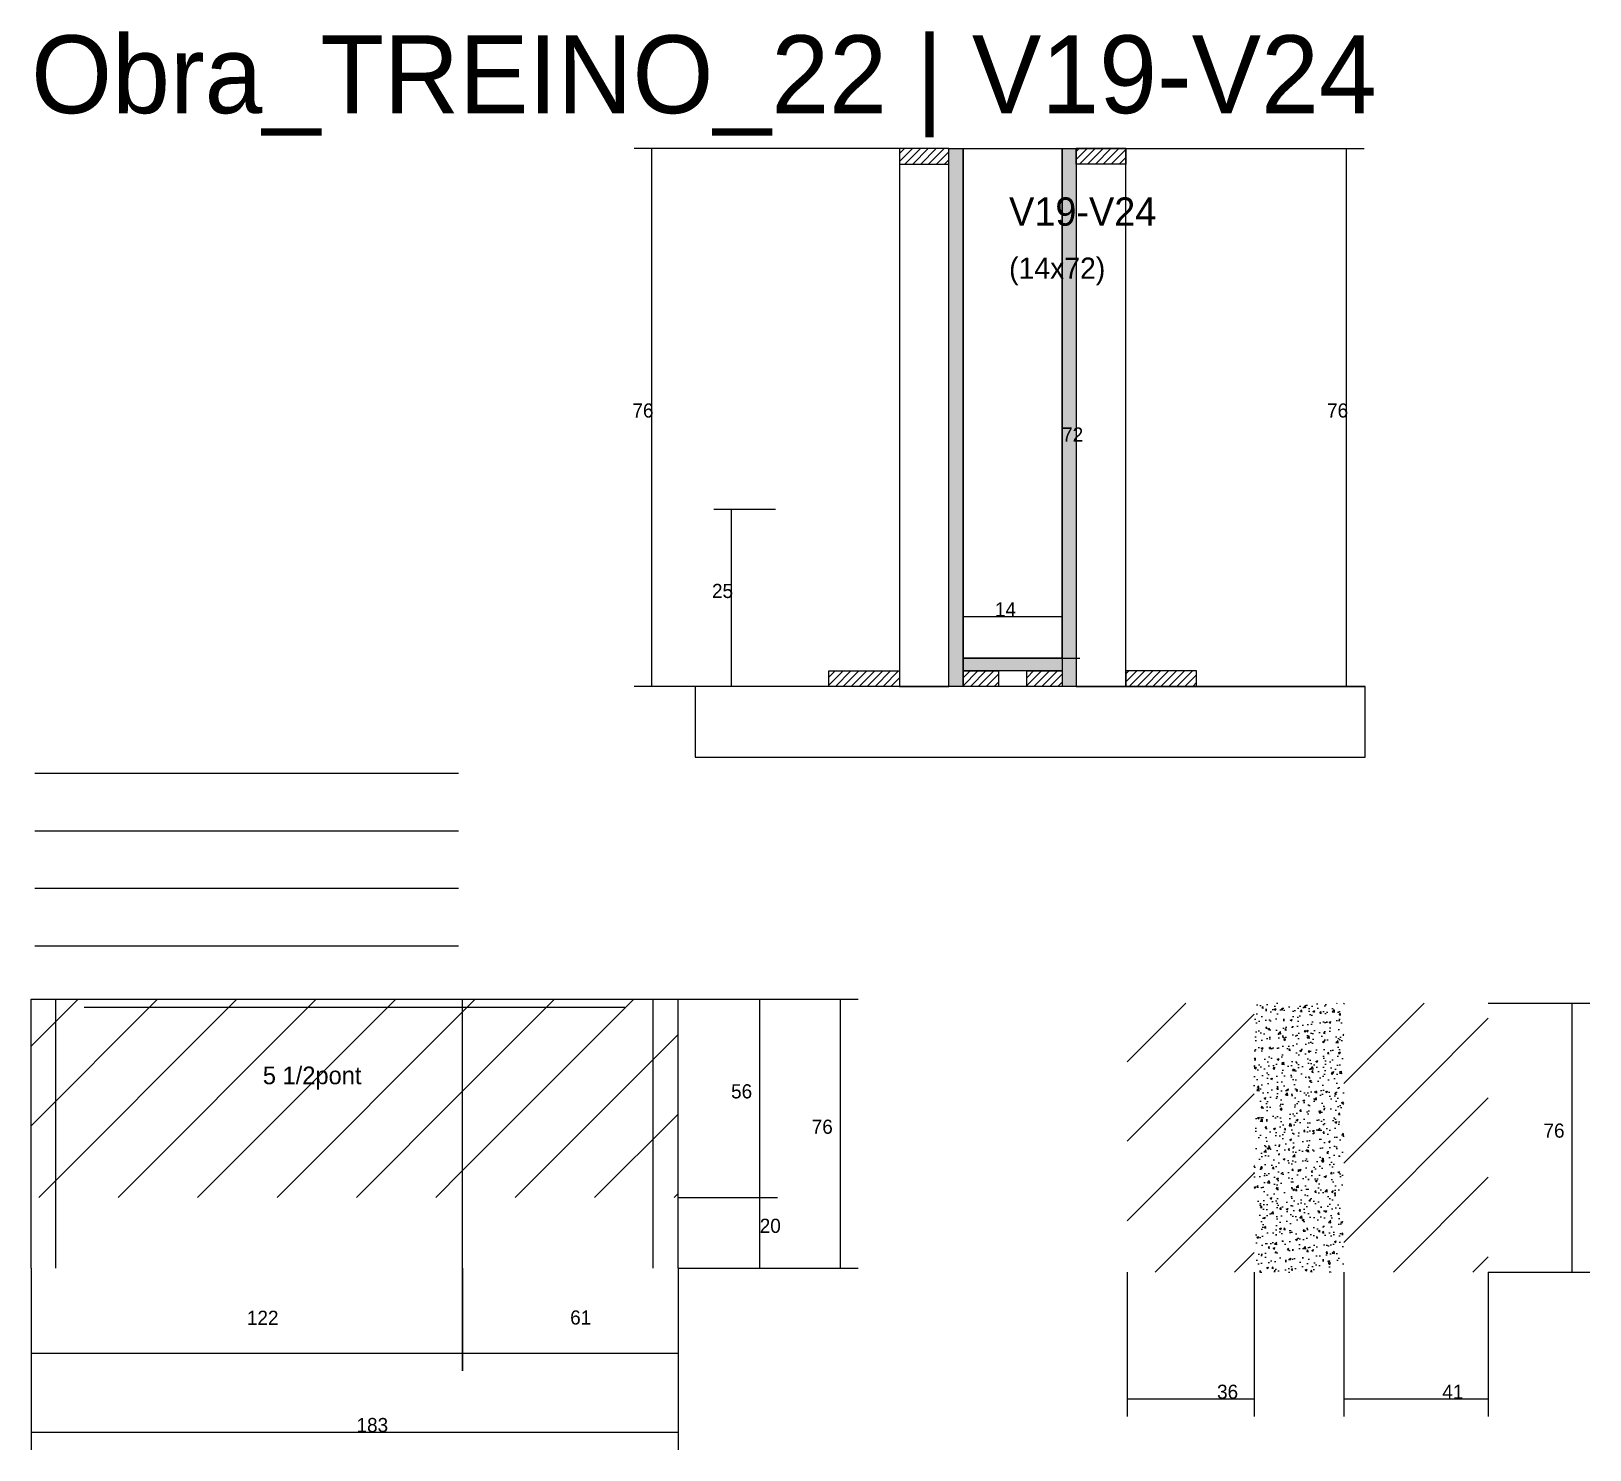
# Model space of a CAD drawing. Header units: metres. Extents: x -41 to 34800, y -36000 to 1848.
# Drawn here: x 20380 to 20820.7, y -29237.7 to -28836.8 of the extents above; entities that cross this region are included whole.
import ezdxf

# ---------------------------------------------------------------- set-up
doc = ezdxf.new("R2010")
doc.units = ezdxf.units.M
for name, color, linetype in [('CONCRETO', 251, 'Continuous'), ('COTA', 4, 'Continuous'), ('Cota Seção (2x)', 4, 'Continuous'), ('Hachura', 253, 'Continuous'), ('LABEL_ID', 3, 'Continuous'), ('Madeira', 126, 'Continuous'), ('NOMENCLATURA', 7, 'Continuous'), ('Painéis', 200, 'Continuous'), ('SARR_2.2x7', 40, 'Continuous'), ('Texto Seção', 7, 'Continuous')]:
    doc.layers.add(name, color=color, linetype=linetype)

msp = doc.modelspace()

# ---------------------------------------------------------------- texts
at = {"layer": 'COTA'}
for s, p in [('76', (20550, -28946)), ('76', (20746.4, -28946)), ('25', (20572.5, -28997)), ('56', (20577.9, -29138.4)), ('76', (20600.7, -29148.4)), ('76', (20807.6, -29149.5)), ('20', (20586, -29176.4)), ('122', (20441, -29202.4)), ('61', (20532.4, -29202.3)), ('36', (20715.3, -29223.3)), ('41', (20779, -29223.3)), ('183', (20472, -29232.7))]:
    msp.add_text(s, height=4, dxfattribs=at).set_placement(p)
at = {"layer": 'Cota Seção (2x)'}
for s, p in [('72', (20671.5, -28952.8)), ('14', (20652.5, -29002.2))]:
    msp.add_text(s, height=4, dxfattribs=at).set_placement(p)
at = {"layer": 'LABEL_ID'}
msp.add_text('Obra_TREINO_22 | V19-V24', height=22, dxfattribs=at).set_placement((20380, -28860))
at = {"layer": 'NOMENCLATURA'}
msp.add_text('5 1/2pont', height=5, dxfattribs=at).set_placement((20445.5, -29134.4))
at = {"layer": 'Texto Seção'}
for s, height, p in [('V19-V24', 8, (20656.5, -28891.8)), ('(14x72)', 6, (20656.5, -28906.8))]:
    msp.add_text(s, height=height, dxfattribs=at).set_placement(p)

# ---------------------------------------------------------------- hatches: boundary and pattern name
at = {"layer": 'COTA'}
h = msp.add_hatch(dxfattribs=at)
h.set_pattern_fill('AR-CONC', scale=0.03)
h.paths.add_polyline_path([(20751.1, -29111.5), (20725.8, -29111.5), (20725.8, -29187.5), (20751.1, -29187.5)])
at = {"layer": 'Hachura'}
h = msp.add_hatch(dxfattribs=at)
h.set_pattern_fill('ANSI31', scale=0.5)
h.paths.add_polyline_path([(20625.5, -28870), (20625.5, -28874.4), (20625.5, -28874.4), (20639.5, -28874.4), (20639.5, -28874.4), (20639.5, -28870), (20639.5, -28870), (20625.5, -28870)])
h = msp.add_hatch(color=8, dxfattribs=at)
h.dxf.hatch_style = 1
h.paths.add_polyline_path([(20639.5, -28870), (20643.5, -28870), (20643.5, -28870), (20643.5, -29022), (20643.5, -29022), (20639.5, -29022), (20639.5, -29022), (20639.5, -28870)])
h = msp.add_hatch(color=8, dxfattribs=at)
h.dxf.hatch_style = 1
h.paths.add_polyline_path([(20675.5, -28870), (20671.5, -28870), (20671.5, -28870), (20671.5, -29022), (20671.5, -29022), (20675.5, -29022), (20675.5, -29022), (20675.5, -28870)])
h = msp.add_hatch(dxfattribs=at)
h.set_pattern_fill('ANSI31', scale=0.5)
h.paths.add_polyline_path([(20689.5, -28870), (20689.5, -28874.4), (20689.5, -28874.4), (20675.5, -28874.4), (20675.5, -28874.4), (20675.5, -28870), (20675.5, -28870), (20689.5, -28870)])
h = msp.add_hatch(color=8, dxfattribs=at)
h.dxf.hatch_style = 1
h.paths.add_polyline_path([(20643.5, -29017.6), (20643.5, -29014), (20643.5, -29014), (20671.5, -29014), (20671.5, -29014), (20671.5, -29017.6), (20671.5, -29017.6), (20643.5, -29017.6)])
h = msp.add_hatch(dxfattribs=at)
h.set_pattern_fill('ANSI31', scale=0.5)
h.paths.add_polyline_path([(20605.5, -29022), (20605.5, -29017.6), (20605.5, -29017.6), (20625.5, -29017.6), (20625.5, -29017.6), (20625.5, -29022), (20625.5, -29022), (20605.5, -29022)])
h = msp.add_hatch(dxfattribs=at)
h.set_pattern_fill('ANSI31', scale=0.5)
h.paths.add_polyline_path([(20643.5, -29022), (20643.5, -29017.6), (20643.5, -29017.6), (20653.5, -29017.6), (20653.5, -29017.6), (20653.5, -29022), (20653.5, -29022), (20643.5, -29022)])
h = msp.add_hatch(dxfattribs=at)
h.set_pattern_fill('ANSI31', scale=0.5)
h.paths.add_polyline_path([(20661.5, -29022), (20661.5, -29017.6), (20661.5, -29017.6), (20671.5, -29017.6), (20671.5, -29017.6), (20671.5, -29022), (20671.5, -29022), (20661.5, -29022)])
h = msp.add_hatch(dxfattribs=at)
h.set_pattern_fill('ANSI31', scale=0.5)
h.paths.add_polyline_path([(20709.5, -29022), (20709.5, -29017.6), (20709.5, -29017.6), (20689.5, -29017.6), (20689.5, -29017.6), (20689.5, -29022), (20689.5, -29022), (20709.5, -29022)])
h = msp.add_hatch(dxfattribs=at)
h.set_pattern_fill('ANSI31', scale=5)
h.paths.add_polyline_path([(20380, -29166.4), (20502, -29166.4), (20502, -29110.4), (20380, -29110.4)])
h = msp.add_hatch(dxfattribs=at)
h.set_pattern_fill('ANSI31', scale=5)
h.paths.add_polyline_path([(20502, -29166.4), (20562.9, -29166.4), (20562.9, -29110.4), (20502, -29110.4)])
h = msp.add_hatch(dxfattribs=at)
h.set_pattern_fill('ANSI31', scale=5)
h.paths.add_polyline_path([(20725.8, -29111.5), (20689.9, -29111.5), (20689.9, -29187.5), (20725.8, -29187.5)])
h = msp.add_hatch(dxfattribs=at)
h.set_pattern_fill('ANSI31', scale=5)
h.paths.add_polyline_path([(20792, -29111.5), (20751.1, -29111.5), (20751.1, -29187.5), (20792, -29187.5)])

# ---------------------------------------------------------------- linework, layer by layer
at = {"layer": 'CONCRETO'}
msp.add_lwpolyline([(20671.5, -28894), (20671.5, -28876), (20671.5, -29014), (20643.5, -29014), (20643.5, -28894), (20643.5, -28894), (20643.5, -28870), (20671.5, -28870), (20671.5, -28873), (20671.5, -28897)], close=True, dxfattribs=at)
at = {"layer": 'COTA'}
for p, q in [((20625.5, -28870), (20550.5, -28870)), ((20555.5, -29022), (20555.5, -28870)), ((20689.5, -28870), (20756.9, -28870)), ((20751.9, -29022), (20751.9, -28870)), ((20590.5, -28972), (20573, -28972)), ((20578, -29022), (20578, -28972)), ((20605.5, -29022), (20550.5, -29022)), ((20590.5, -29022), (20573, -29022)), ((20709.5, -29022), (20756.9, -29022)), ((20562.9, -29110.4), (20591, -29110.4)), ((20563, -29110.4), (20613.8, -29110.4)), ((20586, -29166.4), (20586, -29110.4)), ((20608.8, -29186.4), (20608.8, -29110.4)), ((20792, -29111.5), (20820.7, -29111.5)), ((20815.7, -29187.5), (20815.7, -29111.5)), ((20562.9, -29166.4), (20591, -29166.4)), ((20562.9, -29166.4), (20591, -29166.4)), ((20586, -29186.4), (20586, -29166.4)), ((20380, -29186.4), (20380, -29215.4)), ((20380, -29186.4), (20380, -29237.7)), ((20501.9, -29186.4), (20501.9, -29215.4)), ((20502, -29186.4), (20502, -29215.4)), ((20562.9, -29186.4), (20562.9, -29215.4)), ((20562.9, -29186.4), (20562.9, -29237.7)), ((20562.9, -29186.4), (20613.8, -29186.4)), ((20562.9, -29186.4), (20591, -29186.4)), ((20689.9, -29187.5), (20689.9, -29228.3)), ((20725.8, -29187.5), (20725.8, -29228.3)), ((20751.1, -29187.5), (20751.1, -29228.3)), ((20792, -29187.5), (20792, -29228.3)), ((20792, -29187.5), (20820.7, -29187.5)), ((20380, -29210.4), (20502, -29210.4)), ((20501.9, -29210.4), (20562.9, -29210.4)), ((20689.9, -29223.3), (20725.8, -29223.3)), ((20751.1, -29223.3), (20792, -29223.3)), ((20380, -29232.7), (20562.9, -29232.7))]:
    msp.add_line(p, q, dxfattribs=at)
at = {"layer": 'Cota Seção (2x)'}
for p, q in [((20643.5, -28870), (20676.5, -28870)), ((20671.5, -29014), (20671.5, -28870)), ((20643.5, -29014), (20643.5, -28997.2)), ((20671.5, -29014), (20671.5, -28997.2)), ((20643.5, -29002.2), (20671.5, -29002.2)), ((20643.5, -29014), (20676.5, -29014))]:
    msp.add_line(p, q, dxfattribs=at)
at = {"layer": 'Madeira'}
for points in [[(20625.5, -28870), (20625.5, -28874.4), (20639.5, -28874.4), (20639.5, -28870)], [(20625.5, -29022), (20639.5, -29022), (20639.5, -28870), (20625.5, -28870)], [(20689.5, -28870), (20689.5, -28874.4), (20675.5, -28874.4), (20675.5, -28870)], [(20689.5, -28870), (20675.5, -28870), (20675.5, -29022), (20689.5, -29022)], [(20605.5, -29022), (20605.5, -29017.6), (20625.5, -29017.6), (20625.5, -29022)], [(20643.5, -29022), (20643.5, -29017.6), (20653.5, -29017.6), (20653.5, -29022)], [(20661.5, -29022), (20661.5, -29017.6), (20671.5, -29017.6), (20671.5, -29022)], [(20709.5, -29022), (20709.5, -29017.6), (20689.5, -29017.6), (20689.5, -29022)], [(20567.7, -29042), (20757.2, -29042), (20757.2, -29022), (20567.7, -29022)]]:
    msp.add_lwpolyline(points, close=True, dxfattribs=at)
at = {"layer": 'Painéis'}
for p, q in [((20643.5, -29014), (20671.5, -29014)), ((20380, -29110.4), (20562.9, -29110.4)), ((20380, -29186.4), (20380, -29110.4)), ((20502, -29186.4), (20502, -29110.4)), ((20562.9, -29186.4), (20562.9, -29110.4))]:
    msp.add_line(p, q, dxfattribs=at)
for points in [[(20639.5, -28870), (20643.5, -28870), (20643.5, -29022), (20639.5, -29022)], [(20643.5, -29017.6), (20643.5, -29014), (20671.5, -29014), (20671.5, -29017.6)]]:
    msp.add_lwpolyline(points, close=True, dxfattribs=at)
at = {"layer": 'SARR_2.2x7'}
for p, q in [((20381, -29046.5), (20500.8, -29046.5)), ((20381, -29062.75), (20500.8, -29062.75)), ((20381, -29079), (20500.8, -29079)), ((20381, -29095.25), (20500.8, -29095.25)), ((20387, -29166.4), (20387, -29110.4)), ((20395, -29112.6), (20502, -29112.6)), ((20502, -29112.6), (20547.9, -29112.6)), ((20555.9, -29166.4), (20555.9, -29110.4)), ((20387, -29186.4), (20387, -29166.4)), ((20555.9, -29186.4), (20555.9, -29166.4))]:
    msp.add_line(p, q, dxfattribs=at)

msp.set_redraw_order([(e.dxf.handle, doc.entitydb.next_handle()) for e in msp.query("TEXT MTEXT ATTDEF DIMENSION ARC_DIMENSION")])  # texts and dimensions are drawn at this point

doc.saveas('drawing.dxf')
